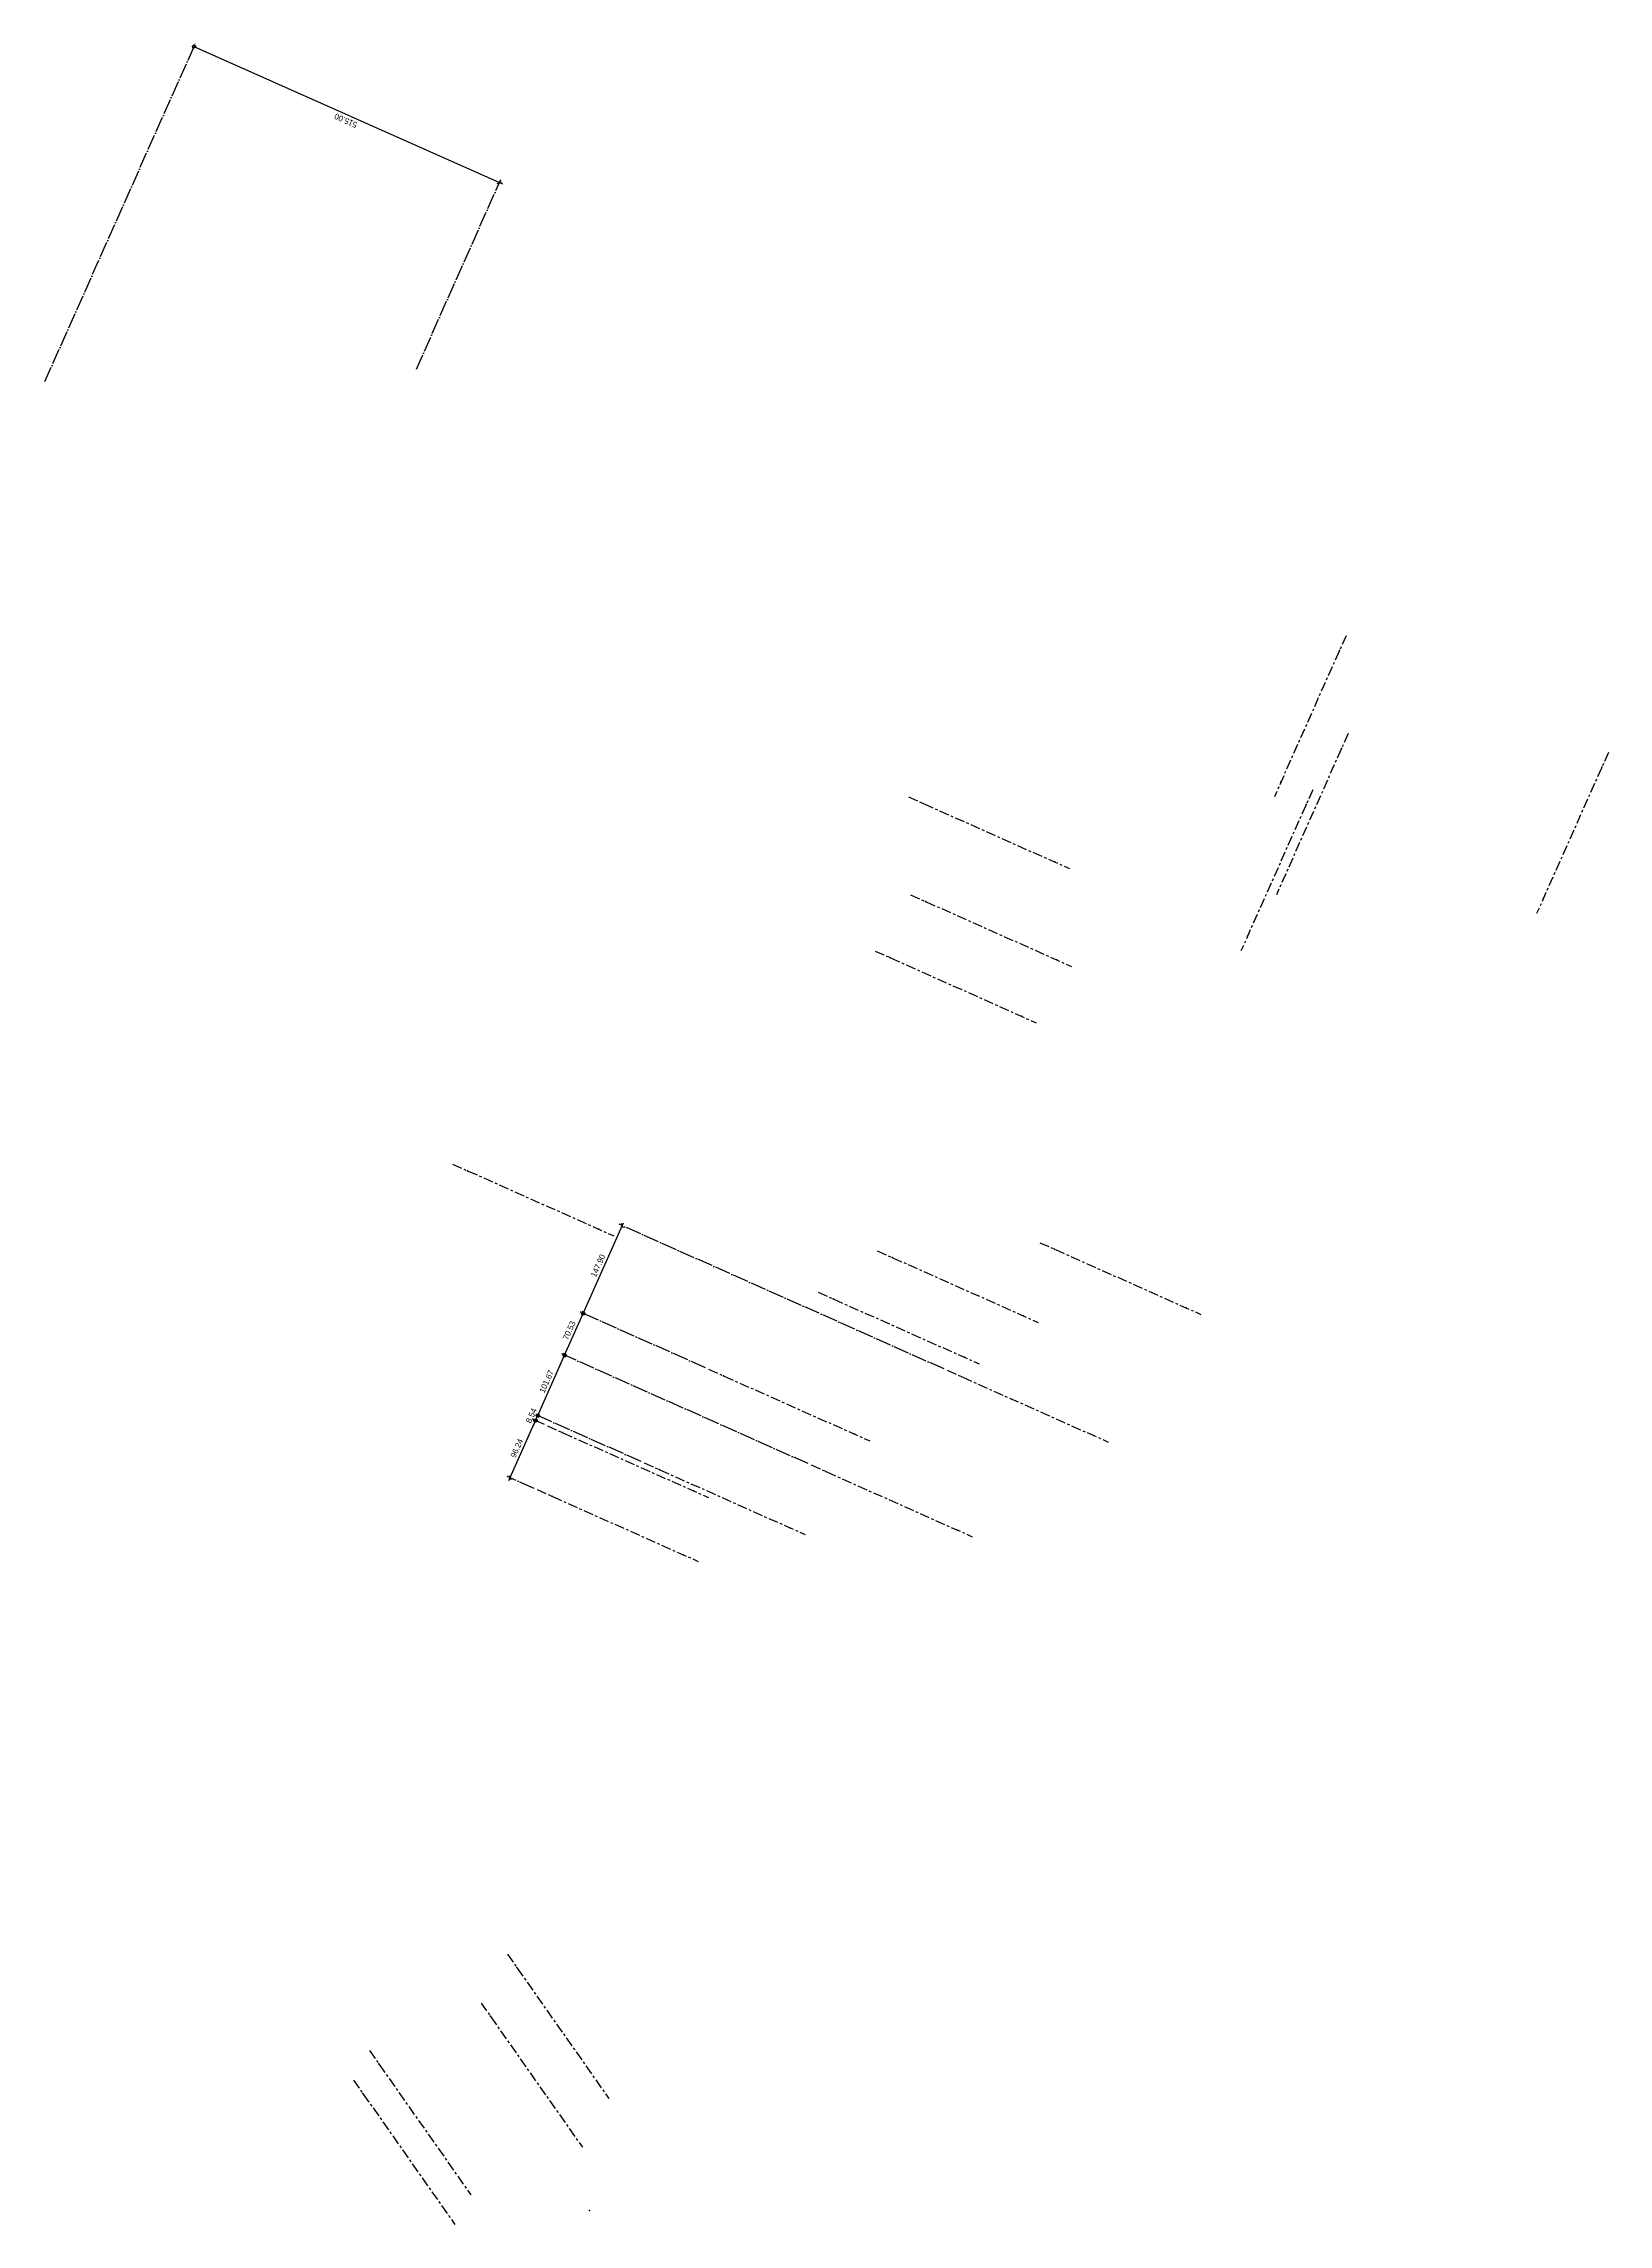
# Model space of a CAD drawing. Header units: millimetres. Extents: x -435 to 4568, y 87 to 5284.
# Drawn here: x -435 to 1975, y 87 to 3447 of the extents above; entities that cross this region are included whole.
import ezdxf

# ---------------------------------------------------------------- set-up
doc = ezdxf.new("R2010")
doc.units = ezdxf.units.MM
doc.header["$MEASUREMENT"] = 0
for name, pattern in [('ACAD_ISO04W100', [30, 24, -3, 0, -3]), ('CENTER', [2, 1.25, -0.25, 0.25, -0.25]), ('TA_GL_015.00', [41.25, 15, -3.75, 3.75, -3.75, 15])]:
    doc.linetypes.add(name, pattern=pattern)
doc.layers.add('000 - D I M', color=7, linetype='Continuous')
doc.layers.add('000 - GRID', color=8, linetype='CENTER')
doc.styles.add('CORDIA', font='cordia.shx')
doc.styles.add('TA', font='', dxfattribs={"height": 4.5})
doc.styles.get('TA').set_extended_font_data('Cordia New')
doc.dimstyles.new('DIM C-E', dxfattribs={"dimscale": 2, "dimtxt": 0.18, "dimasz": 0.1, "dimexe": 0.1, "dimexo": 0.1, "dimgap": 0.09, "dimtad": 1, "dimtoh": 1, "dimzin": 0, "dimdsep": 46, "dimtxsty": 'CORDIA', "dimblk1": 'ORIGIN', "dimblk2": 'OBLIQUE', "dimsah": 1, "dimcen": 0.1, "dimdle": 0.1, "dimclrd": 40, "dimclre": 140, "dimclrt": 3, "dimadec": 0, "dimazin": 0, "dimtfac": 1, "dimtix": 1, "dimtmove": 2, "dimatfit": 3, "dimfxl": 1, "dimtolj": 1, "dimtzin": 0, "dimarcsym": 0})
doc.dimstyles.new('DIM E-C', dxfattribs={"dimscale": 2, "dimtxt": 0.18, "dimasz": 0.1, "dimexe": 0.1, "dimexo": 0.1, "dimgap": 0.09, "dimtad": 1, "dimtoh": 1, "dimzin": 0, "dimdsep": 46, "dimtxsty": 'CORDIA', "dimblk1": 'OBLIQUE', "dimblk2": 'ORIGIN', "dimsah": 1, "dimcen": 0.1, "dimdle": 0.1, "dimclrd": 40, "dimclre": 140, "dimclrt": 3, "dimadec": 0, "dimazin": 0, "dimtfac": 1, "dimtix": 1, "dimtmove": 2, "dimatfit": 3, "dimfxl": 1, "dimtolj": 1, "dimtzin": 0, "dimarcsym": 0})

# ---------------------------------------------------------------- blocks, each defined once
blk = doc.blocks.new('*U4')
at = {"color": 3}
blk.add_point((-221.6, 0), dxfattribs=at)
at = {"layer": '000 - GRID', "color": 0, "linetype": 'ByBlock'}
blk.add_line((25, 0), (-246.6, 0), dxfattribs=at)
at = {"layer": '000 - GRID', "color": 0}
blk.add_point((0, 0), dxfattribs=at)
at = {"style": 'TA', "flags": 1}
blk.add_attdef('LOCATION', (6, -6), '', height=4.5, rotation=270, dxfattribs=at)
blk = doc.blocks.new('_Origin')
at = {"color": 0, "linetype": 'ByBlock', "lineweight": -2}
blk.add_line((0, 0), (-1, 0), dxfattribs=at)
blk.add_circle((0, 0), 0.5, dxfattribs=at)
blk = doc.blocks.new('_Oblique')
at = {"color": 0, "linetype": 'ByBlock', "lineweight": -2}
blk.add_line((-0.5, -0.5), (0.5, 0.5), dxfattribs=at)
blk = doc.blocks.new('*D153')
at = {"layer": '000 - D I M', "color": 140, "linetype": 'ACAD_ISO04W100', "lineweight": -2, "transparency": 16777216}
for p, q in [((-433.2, 2926.3), (-201.5, 3446.6)), ((139, 2945.2), (268.9, 3237.1))]:
    blk.add_line(p, q, dxfattribs=at)
at = {"layer": '000 - D I M', "color": 40, "lineweight": -2, "transparency": 16777216}
blk.add_line((-199, 3440), (271.5, 3230.5), dxfattribs=at)
at = {"layer": 'Defpoints', "color": 0, "transparency": 16777216}
for p in [(266.9, 3232.5), (137, 2940.7), (-435.2, 2921.7)]:
    blk.add_point(p, dxfattribs=at)
at = {"layer": '000 - D I M', "color": 40, "lineweight": -2, "transparency": 16777216, "xscale": 5, "yscale": 5, "zscale": 5}
for name, p, rotation in [('_Origin', (-203.6, 3442), 156), ('_Oblique', (266.9, 3232.5), 335.9999999999999)]:
    blk.add_blockref(name, p, dxfattribs=dict(at, rotation=rotation))
at = {"layer": '000 - D I M', "color": 3, "transparency": 16777216, "insert": (30.3, 3328), "char_height": 9, "attachment_point": 5, "rotation": 156, "style": 'CORDIA'}
blk.add_mtext('\\A1;515.00', dxfattribs=at)
blk = doc.blocks.new('*D154')
at = {"color": 40, "lineweight": -2, "transparency": 16777216}
blk.add_line((281.3, 1233.1), (320.4, 1321), dxfattribs=at)
at = {"color": 140, "linetype": 'ACAD_ISO04W100', "lineweight": -2, "transparency": 16777216}
for p, q in [((336.2, 1319.5), (317.9, 1327.6)), ((320.3, 1221.2), (278.7, 1239.7))]:
    blk.add_line(p, q, dxfattribs=at)
at = {"layer": 'Defpoints', "color": 0, "transparency": 16777216}
for p in [(322.4, 1325.6), (340.7, 1317.5), (324.9, 1219.2)]:
    blk.add_point(p, dxfattribs=at)
at = {"color": 40, "lineweight": -2, "transparency": 16777216, "xscale": 5, "yscale": 5, "zscale": 5}
for name, p, rotation in [('_Origin', (322.4, 1325.6), 66.00000000000001), ('_Oblique', (283.3, 1237.7), 246)]:
    blk.add_blockref(name, p, dxfattribs=dict(at, rotation=rotation))
at = {"color": 3, "transparency": 16777216, "insert": (293.6, 1283), "char_height": 9, "attachment_point": 5, "rotation": 66, "style": 'CORDIA'}
blk.add_mtext('\\A1;96.24', dxfattribs=at)
blk = doc.blocks.new('*D155')
at = {"color": 140, "linetype": 'ACAD_ISO04W100', "lineweight": -2, "transparency": 16777216}
for p, q in [((336.2, 1319.5), (317.9, 1327.6)), ((485.3, 1262.4), (321.4, 1335.4))]:
    blk.add_line(p, q, dxfattribs=at)
at = {"color": 40, "lineweight": -2, "transparency": 16777216}
for p, q in [((320.4, 1321), (318.4, 1316.5)), ((322.4, 1325.6), (325.9, 1333.4)), ((325.9, 1333.4), (328, 1338))]:
    blk.add_line(p, q, dxfattribs=at)
at = {"layer": 'Defpoints', "color": 0, "transparency": 16777216}
for p in [(325.9, 1333.4), (340.7, 1317.5), (489.9, 1260.4)]:
    blk.add_point(p, dxfattribs=at)
at = {"color": 40, "lineweight": -2, "transparency": 16777216, "xscale": 5, "yscale": 5, "zscale": 5}
for name, p, rotation in [('_Origin', (322.4, 1325.6), 66), ('_Oblique', (325.9, 1333.4), 246)]:
    blk.add_blockref(name, p, dxfattribs=dict(at, rotation=rotation))
at = {"color": 3, "transparency": 16777216, "insert": (316, 1333.2), "char_height": 9, "attachment_point": 5, "rotation": 66, "style": 'CORDIA'}
blk.add_mtext('\\A1;8.54', dxfattribs=at)
blk = doc.blocks.new('*D156')
at = {"color": 40, "lineweight": -2, "transparency": 16777216}
blk.add_line((328, 1338), (369.3, 1430.9), dxfattribs=at)
at = {"color": 140, "linetype": 'ACAD_ISO04W100', "lineweight": -2, "transparency": 16777216}
for p, q in [((742.4, 1259.3), (362.7, 1428.3)), ((485.3, 1262.4), (321.4, 1335.4))]:
    blk.add_line(p, q, dxfattribs=at)
at = {"layer": 'Defpoints', "color": 0, "transparency": 16777216}
for p in [(367.3, 1426.3), (489.9, 1260.4), (747, 1257.2)]:
    blk.add_point(p, dxfattribs=at)
at = {"color": 40, "lineweight": -2, "transparency": 16777216, "xscale": 5, "yscale": 5, "zscale": 5}
for name, p, rotation in [('_Oblique', (367.3, 1426.3), 66.00000000000001), ('_Origin', (325.9, 1333.4), 246)]:
    blk.add_blockref(name, p, dxfattribs=dict(at, rotation=rotation))
at = {"color": 3, "transparency": 16777216, "insert": (339.4, 1385.8), "char_height": 9, "attachment_point": 5, "rotation": 66, "style": 'CORDIA'}
blk.add_mtext('\\A1;101.67', dxfattribs=at)
blk = doc.blocks.new('*D157')
at = {"color": 40, "lineweight": -2, "transparency": 16777216}
blk.add_line((369.3, 1430.9), (398, 1495.3), dxfattribs=at)
at = {"color": 140, "linetype": 'ACAD_ISO04W100', "lineweight": -2, "transparency": 16777216}
for p, q in [((584.5, 1406.8), (391.4, 1492.8)), ((742.4, 1259.3), (362.7, 1428.3))]:
    blk.add_line(p, q, dxfattribs=at)
at = {"layer": 'Defpoints', "color": 0, "transparency": 16777216}
for p in [(396, 1490.7), (589, 1404.8), (747, 1257.2)]:
    blk.add_point(p, dxfattribs=at)
at = {"color": 40, "lineweight": -2, "transparency": 16777216, "xscale": 5, "yscale": 5, "zscale": 5}
for name, p, rotation in [('_Oblique', (396, 1490.7), 66.00000000000001), ('_Origin', (367.3, 1426.3), 246)]:
    blk.add_blockref(name, p, dxfattribs=dict(at, rotation=rotation))
at = {"color": 3, "transparency": 16777216, "insert": (374.4, 1464.5), "char_height": 9, "attachment_point": 5, "rotation": 66, "style": 'CORDIA'}
blk.add_mtext('\\A1;70.53', dxfattribs=at)
blk = doc.blocks.new('*D158')
at = {"color": 40, "lineweight": -2, "transparency": 16777216}
blk.add_line((398, 1495.3), (458.2, 1630.4), dxfattribs=at)
at = {"color": 140, "linetype": 'ACAD_ISO04W100', "lineweight": -2, "transparency": 16777216}
for p, q in [((951.9, 1405.1), (451.5, 1627.9)), ((584.5, 1406.8), (391.4, 1492.8))]:
    blk.add_line(p, q, dxfattribs=at)
at = {"layer": 'Defpoints', "color": 0, "transparency": 16777216}
for p in [(456.1, 1625.8), (589, 1404.8), (956.4, 1403.1)]:
    blk.add_point(p, dxfattribs=at)
at = {"color": 40, "lineweight": -2, "transparency": 16777216, "xscale": 5, "yscale": 5, "zscale": 5}
for name, p, rotation in [('_Oblique', (456.1, 1625.8), 66.00000000000001), ('_Origin', (396, 1490.7), 246)]:
    blk.add_blockref(name, p, dxfattribs=dict(at, rotation=rotation))
at = {"color": 3, "transparency": 16777216, "insert": (418.8, 1564.2), "char_height": 9, "attachment_point": 5, "rotation": 66, "style": 'CORDIA'}
blk.add_mtext('\\A1;147.90', dxfattribs=at)

msp = doc.modelspace()

# ---------------------------------------------------------------- linework, layer by layer
msp.add_point((405.599, 109.036))

# ---------------------------------------------------------------- block references
at = {"layer": '000 - GRID', "linetype": 'TA_GL_015.00'}
for p, rotation in [((1560.769, 2511.761), 66), ((1563.981, 2360.95), 66), ((1964.837, 2331.859), 66), ((919.728, 2276.141), 156), ((1509.372, 2274.314), 66), ((922.94, 2125.33), 156), ((868.331, 2038.694), 156), ((217.576, 1710.519), 156), ((871.57, 1576.977), 156), ((1122.103, 1589.469), 156), ((780.712, 1513.164), 156), ((611.883, 1394.587), 156), ((979.281, 1392.909), 156), ((363.559, 1307.311), 156), ((512.729, 1250.245), 156), ((769.808, 1247.075), 156), ((347.69, 1209.031), 156), ((293.735, 483.028), 125.0822414230167), ((252.967, 407.988), 125.0822414230167), ((81.158, 334.695), 125.0822414230167), ((56.477, 289.266), 125.0822414230167)]:
    msp.add_blockref('*U4', p, dxfattribs=dict(at, rotation=rotation))

# ---------------------------------------------------------------- dimensions: what is measured, and where the dimension line sits
for base, p1, p2, dimstyle, picture, middle in [((456.117, 1625.837), (589.045, 1404.755), (956.442, 1403.078), 'DIM C-E', '*D158', (418.834, 1564.224)), ((395.96, 1490.722), (746.97, 1257.243), (589.045, 1404.755), 'DIM C-E', '*D157', (374.413, 1464.453)), ((367.275, 1426.294), (489.89, 1260.414), (746.97, 1257.243), 'DIM C-E', '*D156', (339.394, 1385.8)), ((325.923, 1333.416), (340.72, 1317.479), (489.89, 1260.414), 'DIM C-E', '*D155', (315.965, 1333.176)), ((322.45, 1325.614), (324.851, 1219.199), (340.72, 1317.479), 'DIM E-C', '*D154', (293.639, 1283.032))]:
    dim = msp.add_linear_dim(base=base, p1=p1, p2=p2, angle=246, dimstyle=dimstyle, override={"dimscale": 50})
    dim.commit()
    dim.dimension.update_dxf_attribs({"geometry": picture, "text_midpoint": middle})
at = {"layer": '000 - D I M'}
dim = msp.add_linear_dim(base=(266.903, 3232.542), p1=(-435.209, 2921.747), p2=(136.951, 2940.664), angle=156, dimstyle='DIM C-E', override={"dimscale": 50}, dxfattribs=at)
dim.commit()
dim.dimension.update_dxf_attribs({"geometry": '*D153', "text_midpoint": (30.289, 3328.037)})

doc.saveas('drawing.dxf')
